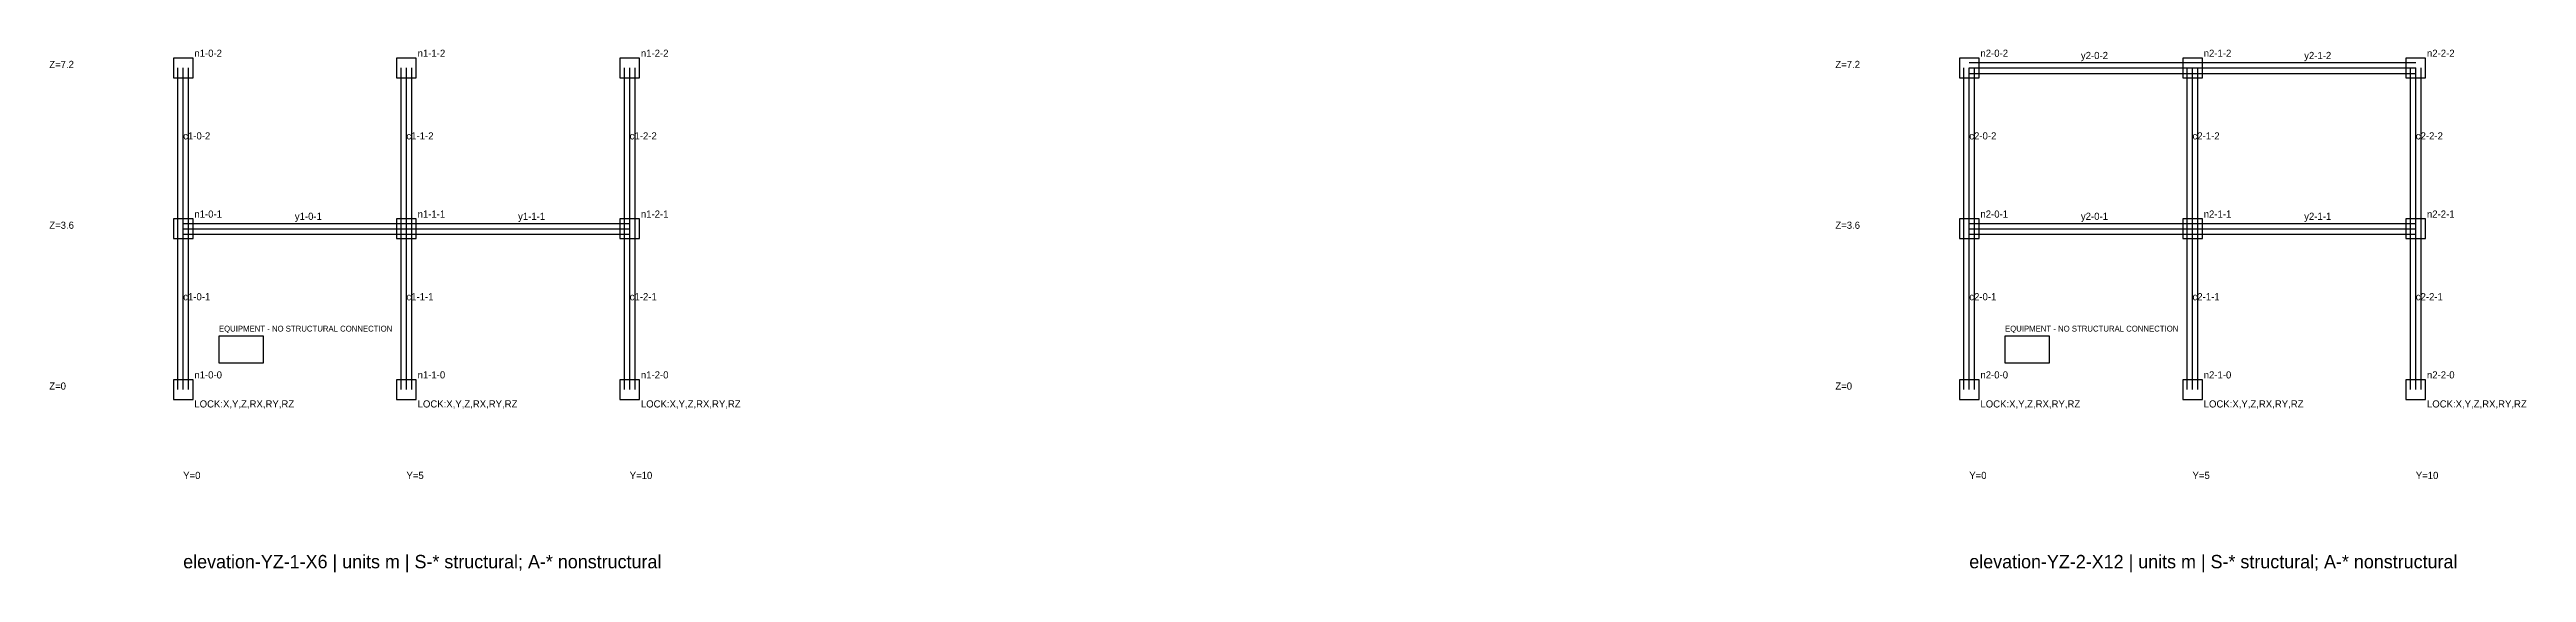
# Model space of a CAD drawing. Extents: x -3 to 332, y -4 to 10.
# Drawn here: x 277 to 332.5, y -4.1 to 7.6 of the extents above; entities that cross this region are included whole.
import ezdxf

# ---------------------------------------------------------------- set-up
doc = ezdxf.new("R2010")
doc.units = 0

msp = doc.modelspace()

# ---------------------------------------------------------------- texts
at = {"layer": 'A-DIM'}
for s, p in [('Z=7.2', (277, 7.2)), ('Z=7.2', (317, 7.2)), ('Z=3.6', (277, 3.6)), ('Z=3.6', (317, 3.6)), ('Z=0', (277, 0)), ('Z=0', (317, 0)), ('Y=0', (280, -2)), ('Y=5', (285, -2)), ('Y=10', (290, -2)), ('Y=0', (320, -2)), ('Y=5', (325, -2)), ('Y=10', (330, -2))]:
    msp.add_text(s, height=0.16, dxfattribs=at).set_placement(p)
at = {"layer": 'A-EQUIPMENT-TAG'}
for p in [(280.8, 1.3), (320.8, 1.3)]:
    msp.add_text('EQUIPMENT - NO STRUCTURAL CONNECTION', height=0.13, dxfattribs=at).set_placement(p)
at = {"layer": 'A-SUPPORT'}
for p in [(280.25, -0.4), (285.25, -0.4), (290.25, -0.4), (320.25, -0.4), (325.25, -0.4), (330.25, -0.4)]:
    msp.add_text('LOCK:X,Y,Z,RX,RY,RZ', height=0.16, dxfattribs=at).set_placement(p)
at = {"layer": 'ANNOTATION'}
for s, p in [('elevation-YZ-1-X6 | units m | S-* structural; A-* nonstructural', (280, -4)), ('elevation-YZ-2-X12 | units m | S-* structural; A-* nonstructural', (320, -4))]:
    msp.add_text(s, height=0.3, dxfattribs=at).set_placement(p)
at = {"layer": 'S-MEMBER-TAG'}
for s, p in [('y2-0-2', (322.5, 7.4)), ('y2-1-2', (327.5, 7.4)), ('c1-0-2', (280, 5.6)), ('c1-1-2', (285, 5.6)), ('c1-2-2', (290, 5.6)), ('c2-0-2', (320, 5.6)), ('c2-1-2', (325, 5.6)), ('c2-2-2', (330, 5.6)), ('y1-0-1', (282.5, 3.8)), ('y1-1-1', (287.5, 3.8)), ('y2-0-1', (322.5, 3.8)), ('y2-1-1', (327.5, 3.8)), ('c1-0-1', (280, 2)), ('c1-1-1', (285, 2)), ('c1-2-1', (290, 2)), ('c2-0-1', (320, 2)), ('c2-1-1', (325, 2)), ('c2-2-1', (330, 2))]:
    msp.add_text(s, height=0.16, dxfattribs=at).set_placement(p)
at = {"layer": 'S-NODE-TAG'}
for s, p in [('n1-0-2', (280.25, 7.45)), ('n1-1-2', (285.25, 7.45)), ('n1-2-2', (290.25, 7.45)), ('n2-0-2', (320.25, 7.45)), ('n2-1-2', (325.25, 7.45)), ('n2-2-2', (330.25, 7.45)), ('n1-0-1', (280.25, 3.85)), ('n1-1-1', (285.25, 3.85)), ('n1-2-1', (290.25, 3.85)), ('n2-0-1', (320.25, 3.85)), ('n2-1-1', (325.25, 3.85)), ('n2-2-1', (330.25, 3.85)), ('n1-0-0', (280.25, 0.25)), ('n1-1-0', (285.25, 0.25)), ('n1-2-0', (290.25, 0.25)), ('n2-0-0', (320.25, 0.25)), ('n2-1-0', (325.25, 0.25)), ('n2-2-0', (330.25, 0.25))]:
    msp.add_text(s, height=0.16, dxfattribs=at).set_placement(p)

# ---------------------------------------------------------------- linework, layer by layer
at = {"layer": 'A-COLUMN'}
for p, q in [((280.22, 7.42), (279.78, 7.42)), ((279.78, 7.42), (279.78, 6.98)), ((280.22, 6.98), (280.22, 7.42)), ((285.22, 7.42), (284.78, 7.42)), ((284.78, 7.42), (284.78, 6.98)), ((285.22, 6.98), (285.22, 7.42)), ((290.22, 7.42), (289.78, 7.42)), ((289.78, 7.42), (289.78, 6.98)), ((290.22, 6.98), (290.22, 7.42)), ((320.22, 7.42), (319.78, 7.42)), ((319.78, 7.42), (319.78, 6.98)), ((320.22, 6.98), (320.22, 7.42)), ((325.22, 7.42), (324.78, 7.42)), ((324.78, 7.42), (324.78, 6.98)), ((325.22, 6.98), (325.22, 7.42)), ((330.22, 7.42), (329.78, 7.42)), ((329.78, 7.42), (329.78, 6.98)), ((330.22, 6.98), (330.22, 7.42)), ((279.78, 6.98), (280.22, 6.98)), ((284.78, 6.98), (285.22, 6.98)), ((289.78, 6.98), (290.22, 6.98)), ((319.78, 6.98), (320.22, 6.98)), ((324.78, 6.98), (325.22, 6.98)), ((329.78, 6.98), (330.22, 6.98)), ((280.22, 3.82), (279.78, 3.82)), ((279.78, 3.82), (279.78, 3.38)), ((279.78, 3.38), (280.22, 3.38)), ((280.22, 3.38), (280.22, 3.82)), ((285.22, 3.82), (284.78, 3.82)), ((284.78, 3.82), (284.78, 3.38)), ((284.78, 3.38), (285.22, 3.38)), ((285.22, 3.38), (285.22, 3.82)), ((290.22, 3.82), (289.78, 3.82)), ((289.78, 3.82), (289.78, 3.38)), ((289.78, 3.38), (290.22, 3.38)), ((290.22, 3.38), (290.22, 3.82)), ((320.22, 3.82), (319.78, 3.82)), ((319.78, 3.82), (319.78, 3.38)), ((319.78, 3.38), (320.22, 3.38)), ((320.22, 3.38), (320.22, 3.82)), ((325.22, 3.82), (324.78, 3.82)), ((324.78, 3.82), (324.78, 3.38)), ((324.78, 3.38), (325.22, 3.38)), ((325.22, 3.38), (325.22, 3.82)), ((330.22, 3.82), (329.78, 3.82)), ((329.78, 3.82), (329.78, 3.38)), ((329.78, 3.38), (330.22, 3.38)), ((330.22, 3.38), (330.22, 3.82)), ((280.22, 0.22), (279.78, 0.22)), ((279.78, 0.22), (279.78, -0.22)), ((280.22, -0.22), (280.22, 0.22)), ((285.22, 0.22), (284.78, 0.22)), ((284.78, 0.22), (284.78, -0.22)), ((285.22, -0.22), (285.22, 0.22)), ((290.22, 0.22), (289.78, 0.22)), ((289.78, 0.22), (289.78, -0.22)), ((290.22, -0.22), (290.22, 0.22)), ((320.22, 0.22), (319.78, 0.22)), ((319.78, 0.22), (319.78, -0.22)), ((320.22, -0.22), (320.22, 0.22)), ((325.22, 0.22), (324.78, 0.22)), ((324.78, 0.22), (324.78, -0.22)), ((325.22, -0.22), (325.22, 0.22)), ((330.22, 0.22), (329.78, 0.22)), ((329.78, 0.22), (329.78, -0.22)), ((330.22, -0.22), (330.22, 0.22)), ((279.78, -0.22), (280.22, -0.22)), ((284.78, -0.22), (285.22, -0.22)), ((289.78, -0.22), (290.22, -0.22)), ((319.78, -0.22), (320.22, -0.22)), ((324.78, -0.22), (325.22, -0.22)), ((329.78, -0.22), (330.22, -0.22))]:
    msp.add_line(p, q, dxfattribs=at)
at = {"layer": 'A-EQUIPMENT'}
for p, q in [((281.8, 1.2), (280.8, 1.2)), ((280.8, 1.2), (280.8, 0.6)), ((281.8, 0.6), (281.8, 1.2)), ((321.8, 1.2), (320.8, 1.2)), ((320.8, 1.2), (320.8, 0.6)), ((321.8, 0.6), (321.8, 1.2)), ((280.8, 0.6), (281.8, 0.6)), ((320.8, 0.6), (321.8, 0.6))]:
    msp.add_line(p, q, dxfattribs=at)
at = {"layer": 'A-WALL'}
for p, q in [((320, 7.32), (325, 7.32)), ((325, 7.32), (330, 7.32)), ((279.88, 3.6), (279.88, 7.2)), ((280.12, 3.6), (280.12, 7.2)), ((284.88, 3.6), (284.88, 7.2)), ((285.12, 3.6), (285.12, 7.2)), ((289.88, 3.6), (289.88, 7.2)), ((290.12, 3.6), (290.12, 7.2)), ((319.88, 3.6), (319.88, 7.2)), ((320, 7.08), (325, 7.08)), ((320.12, 3.6), (320.12, 7.2)), ((324.88, 3.6), (324.88, 7.2)), ((325, 7.08), (330, 7.08)), ((325.12, 3.6), (325.12, 7.2)), ((329.88, 3.6), (329.88, 7.2)), ((330.12, 3.6), (330.12, 7.2)), ((279.88, 0), (279.88, 3.6)), ((280, 3.72), (285, 3.72)), ((280, 3.48), (285, 3.48)), ((280.12, 0), (280.12, 3.6)), ((284.88, 0), (284.88, 3.6)), ((285, 3.72), (290, 3.72)), ((285, 3.48), (290, 3.48)), ((285.12, 0), (285.12, 3.6)), ((289.88, 0), (289.88, 3.6)), ((290.12, 0), (290.12, 3.6)), ((319.88, 0), (319.88, 3.6)), ((320, 3.72), (325, 3.72)), ((320, 3.48), (325, 3.48)), ((320.12, 0), (320.12, 3.6)), ((324.88, 0), (324.88, 3.6)), ((325, 3.72), (330, 3.72)), ((325, 3.48), (330, 3.48)), ((325.12, 0), (325.12, 3.6)), ((329.88, 0), (329.88, 3.6)), ((330.12, 0), (330.12, 3.6))]:
    msp.add_line(p, q, dxfattribs=at)
at = {"layer": 'S-BEAM'}
for p, q in [((320, 7.2), (325, 7.2)), ((325, 7.2), (330, 7.2)), ((280, 3.6), (285, 3.6)), ((285, 3.6), (290, 3.6)), ((320, 3.6), (325, 3.6)), ((325, 3.6), (330, 3.6))]:
    msp.add_line(p, q, dxfattribs=at)
at = {"layer": 'S-COLUMN'}
for p, q in [((280, 3.6), (280, 7.2)), ((285, 3.6), (285, 7.2)), ((290, 3.6), (290, 7.2)), ((320, 3.6), (320, 7.2)), ((325, 3.6), (325, 7.2)), ((330, 3.6), (330, 7.2)), ((280, 0), (280, 3.6)), ((285, 0), (285, 3.6)), ((290, 0), (290, 3.6)), ((320, 0), (320, 3.6)), ((325, 0), (325, 3.6)), ((330, 0), (330, 3.6))]:
    msp.add_line(p, q, dxfattribs=at)

msp.set_redraw_order([(e.dxf.handle, doc.entitydb.next_handle()) for e in msp.query("TEXT MTEXT ATTDEF DIMENSION ARC_DIMENSION")])  # texts and dimensions are drawn at this point

doc.saveas('drawing.dxf')
